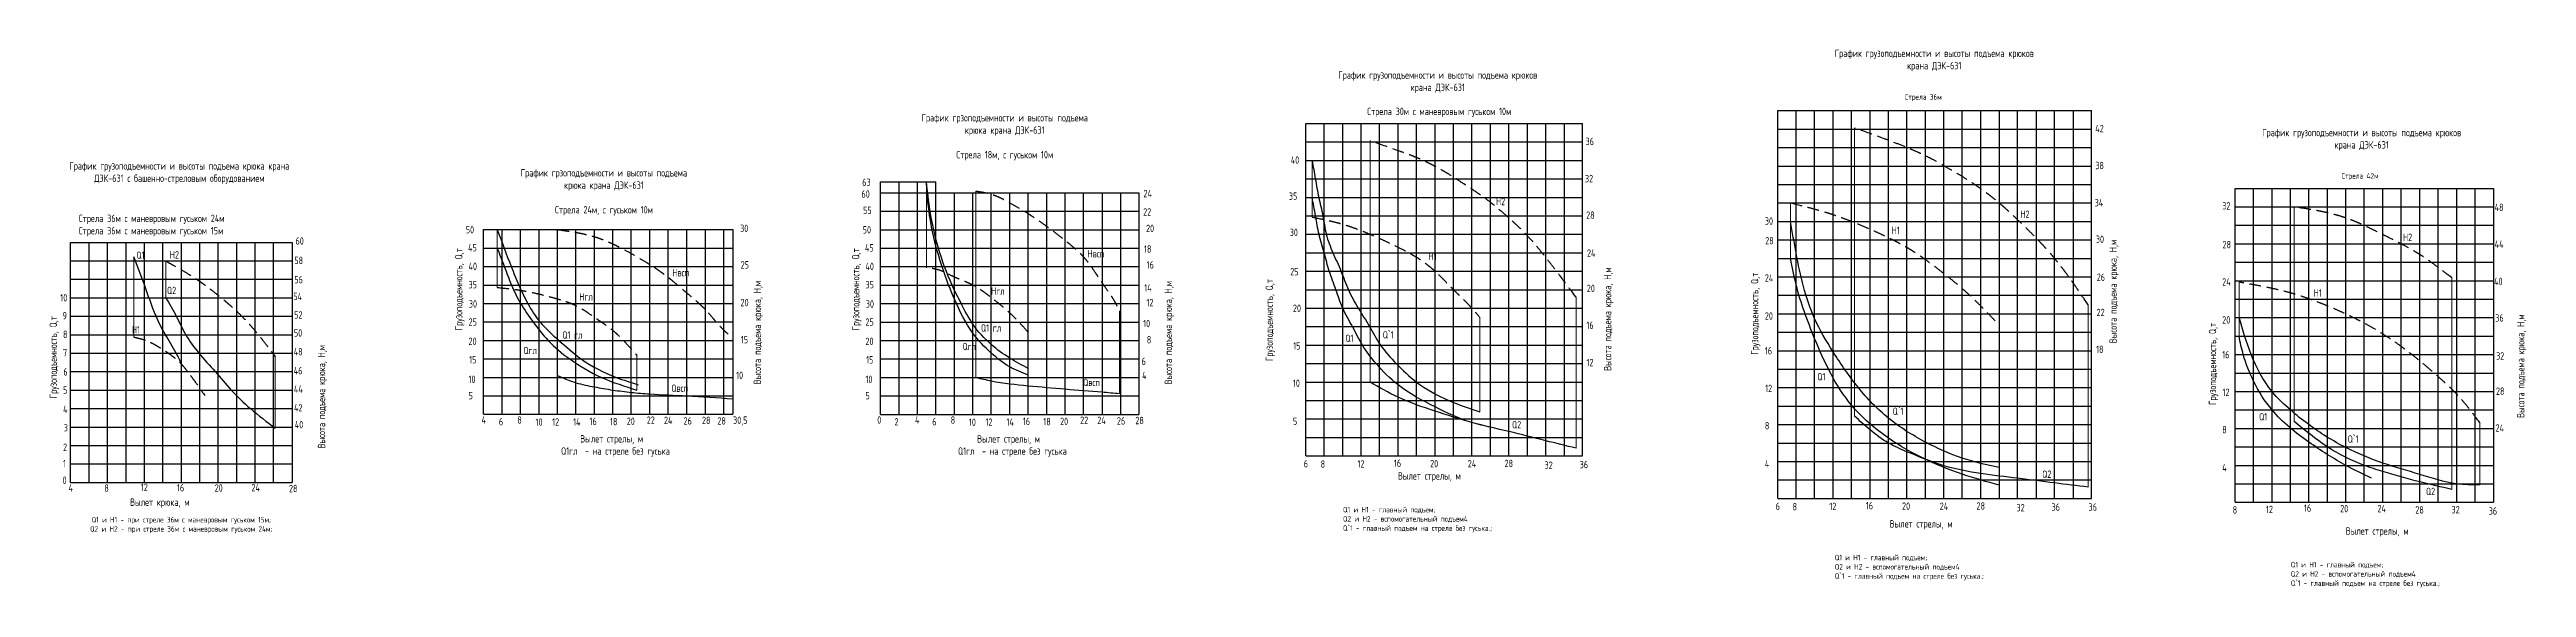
# Model space of a CAD drawing. Header units: millimetres. Extents: x -58030 to 120823, y -37258 to 51217.
# Drawn here: x -13384 to 120823, y -37258 to -8131 of the extents above; entities that cross this region are included whole.
import ezdxf

# ---------------------------------------------------------------- set-up
doc = ezdxf.new("R2010")
doc.units = ezdxf.units.MM
doc.linetypes.add('штриховая2', pattern=[9.525, 6.35, -3.175])
doc.layers.add('кран ДЭК-631', color=7, linetype='Continuous', lineweight=25)
doc.styles.get("Standard").update_dxf_attribs({"font": 'romant.shx', "width": 0.75, "height": 250})

# ---------------------------------------------------------------- blocks, each defined once
blk = doc.blocks.new('A$C21BF5E03')
at = {"layer": 'кран ДЭК-631', "color": 7, "lineweight": 25}
for p, q in [((0, 0), (0, 12600)), ((0, 12600), (3000, 12600)), ((1000, 0), (1000, 12600)), ((2000, 0), (2000, 12600)), ((3000, 0), (3000, 12600)), ((0, 12000), (14000, 12000)), ((0, 11000), (14000, 11000)), ((4000, 0), (4000, 12000)), ((5000, 0), (5000, 12000)), ((6000, 0), (6000, 12000)), ((7000, 0), (7000, 12000)), ((8000, 0), (8000, 12000)), ((9000, 0), (9000, 12000)), ((10000, 0), (10000, 12000)), ((11000, 0), (11000, 12000)), ((12000, 12000), (12000, 0)), ((13000, 12000), (13000, 0)), ((14000, 12000), (14000, 0)), ((0, 10000), (14000, 10000)), ((0, 9000), (14000, 9000)), ((0, 8000), (14000, 8000)), ((0, 7000), (14000, 7000)), ((0, 6000), (14000, 6000)), ((0, 5000), (14000, 5000)), ((0, 4000), (14000, 4000)), ((0, 3000), (14000, 3000)), ((0, 2000), (14000, 2000)), ((0, 1000), (14000, 1000)), ((0, 0), (14000, 0))]:
    blk.add_line(p, q, dxfattribs=at)
at = {"layer": 'кран ДЭК-631', "color": 1, "lineweight": 15}
for p, q in [((2487, 7928), (2487, 12600)), ((5169, 2000), (5169, 12093)), ((12939, 5606), (12936, 1137)), ((8000, 4450), (8000, 2129))]:
    blk.add_line(p, q, dxfattribs=at)
at = {"layer": 'кран ДЭК-631', "color": 1, "lineweight": 30}
for points in [[(8000, 2129), (7000, 2570), (6000, 3316), (5000, 4395), (4000, 6245), (3688, 7000), (3000, 9117), (2623, 11000), (2520, 12000), (2487, 12600)], [(8000, 2486), (7000, 3050), (6000, 3777), (5000, 4888), (4367, 6000), (3876, 7000), (3135, 9000), (2687, 11000), (2487, 12600)], [(5169, 2000), (6000, 1816), (8000, 1552), (10000, 1377), (12000, 1214), (12936, 1137)]]:
    blk.add_spline(points, degree=3, dxfattribs=at)
at = {"layer": 'кран ДЭК-631', "color": 1, "linetype": 'штриховая2', "lineweight": 30, "ltscale": 100}
for points in [[(5169, 12093), (6000, 11926), (7000, 11463), (8000, 10868), (10000, 9420), (11000, 8522), (12000, 7126), (12743, 6000), (12939, 5606)], [(8000, 4450), (7000, 5493), (6000, 6322), (5000, 7000), (4000, 7436), (3000, 7860), (2487, 7928)]]:
    blk.add_spline(points, degree=3, dxfattribs=at)
at = {"layer": 'кран ДЭК-631', "color": 7, "lineweight": 25, "width": 0.75}
for s, p in [('60', (-1036, 11734)), ('63', (-993, 12370)), ('24', (14247, 11759)), ('55', (-949, 10851)), ('22', (14227, 10759)), ('50', (-969, 9794)), ('20', (14383, 9871)), ('45', (-847, 8819)), ('40', (-820, 7814)), ('18', (14272, 8756)), ('16', (14415, 7895)), ('35', (-820, 6823)), ('14', (14287, 6650)), ('30', (-802, 5778)), ('12', (14407, 5851)), ('25', (-820, 4799)), ('20', (-820, 3754)), ('10', (14227, 4720)), ('8', (14423, 3840)), ('15', (-784, 2754)), ('6', (14139, 2673)), ('10', (-820, 1696)), ('4', (14170, 1914)), ('5', (-820, 813)), ('0', (-182, -500)), ('2', (754, -600)), ('4', (1863, -500)), ('6', (2799, -600)), ('8', (3800, -507)), ('10', (4786, -624)), ('12', (5684, -616)), ('14', (6820, -616)), ('16', (7708, -578)), ('18', (8818, -593)), ('20', (9725, -578)), ('22', (10811, -515)), ('24', (11744, -525)), ('26', (12806, -554)), ('28', (13804, -530))]:
    blk.add_text(s, height=400, dxfattribs=at).set_placement(p)
at = {"layer": 'кран ДЭК-631', "color": 1, "lineweight": 30, "width": 0.75}
for s, p in [('Нвсп', (11207, 8498)), ('Нгл', (5986, 6476)), ('Q1 гл', (5438, 4479)), ('Qгл', (4439, 3477)), ('Qвсп', (10975, 1533))]:
    blk.add_text(s, height=400, dxfattribs=at).set_placement(p)
at = {"layer": 'кран ДЭК-631', "color": 7, "lineweight": 25, "char_height": 400, "attachment_point": 5}
for s, insert, width in [('{\\Fromant.shx|c204;График грзоподъемности и высоты подъема крюка крана ДЭК-631\\P\\PСтрела 18м, с гуськом 10м}', (6727, 15008), 10808.14), ('Вылет стрелы, м', (6934, -1381), 6375.58), ('Q{\\Fromant.shx|c204;1гл  - на стреле без гуська}', (7141, -2042), 8914.23)]:
    blk.add_mtext(s, dxfattribs=dict(at, insert=insert, width=width))
at = {"layer": 'кран ДЭК-631', "color": 7, "lineweight": 25, "char_height": 400, "attachment_point": 1, "rotation": 90}
for s, insert, width in [('{\\Fromant.shx|c204;Грузоподъемность, }Q{\\Fromant.shx|c204;,т}', (-1552, 4551), 6195.39), ('{\\Fromant.shx|c204;Высота подъема крюка, Н,м}', (15390, 1623), 9046.76)]:
    blk.add_mtext(s, dxfattribs=dict(at, insert=insert, width=width))
blk = doc.blocks.new('A$C06A03142')
at = {"layer": 'кран ДЭК-631', "color": 7, "lineweight": 25}
for p, q in [((0, 0), (0, 10000)), ((0, 10000), (13500, 10000)), ((1000, 0), (1000, 10000)), ((2000, 0), (2000, 10000)), ((3000, 0), (3000, 10000)), ((4000, 0), (4000, 10000)), ((5000, 0), (5000, 10000)), ((6000, 0), (6000, 10000)), ((7000, 0), (7000, 10000)), ((8000, 0), (8000, 10000)), ((9000, 0), (9000, 10000)), ((10000, 0), (10000, 10000)), ((11000, 0), (11000, 10000)), ((12000, 10000), (12000, 0)), ((13000, 10000), (13000, 0)), ((13500, 10000), (13500, 0)), ((0, 9000), (13500, 9000)), ((0, 8000), (13500, 8000)), ((0, 7000), (13500, 7000)), ((0, 6000), (13500, 6000)), ((0, 5000), (13500, 5000)), ((0, 4000), (13500, 4000)), ((0, 3000), (13500, 3000)), ((0, 2000), (13500, 2000)), ((0, 1000), (13500, 1000)), ((0, 0), (12000, 0)), ((1000, 0), (13500, 0))]:
    blk.add_line(p, q, dxfattribs=at)
at = {"layer": 'кран ДЭК-631', "color": 1, "lineweight": 15}
for p, q in [((737, 6869), (737, 10000)), ((4000, 2097), (4000, 10000)), ((13500, 844), (13500, 4128)), ((8307, 1309), (8307, 3183))]:
    blk.add_line(p, q, dxfattribs=at)
at = {"layer": 'кран ДЭК-631', "color": 1, "lineweight": 30}
for points in [[(737, 10000), (1491, 8000), (1906, 7000), (2394, 6000), (3052, 5000), (4078, 4000), (5281, 3000), (7177, 2000), (8374, 1604)], [(737, 9000), (1116, 8000), (1511, 7000), (2000, 6000), (2681, 5000), (3491, 4000), (4663, 3000), (6383, 2000), (8307, 1309)], [(4000, 2097), (5000, 1713), (6000, 1485), (7000, 1315), (8000, 1190), (9000, 1105), (11000, 1000), (13500, 844)]]:
    blk.add_spline(points, degree=3, dxfattribs=at)
at = {"layer": 'кран ДЭК-631', "color": 1, "linetype": 'штриховая2', "lineweight": 30, "ltscale": 100}
for points in [[(4000, 10000), (6000, 9619), (8000, 8708), (10000, 7415), (11000, 6579), (12000, 5685), (13000, 4571), (13500, 4128)], [(737, 6869), (2000, 6718), (4000, 6248), (5000, 5891), (6000, 5257), (7000, 4544), (7573, 4000), (8307, 3183)]]:
    blk.add_spline(points, degree=3, dxfattribs=at)
at = {"layer": 'кран ДЭК-631', "color": 7, "lineweight": 25, "width": 0.75}
for s, p in [('50', (-969, 9794)), ('30', (13894, 9871)), ('45', (-847, 8819)), ('40', (-820, 7814)), ('25', (13926, 7895)), ('35', (-820, 6823)), ('30', (-802, 5778)), ('20', (13918, 5851)), ('25', (-820, 4799)), ('20', (-820, 3754)), ('15', (13934, 3840)), ('15', (-784, 2754)), ('10', (-820, 1696)), ('10', (13680, 1914)), ('5', (-820, 813)), ('4', (-111, -500)), ('6', (825, -600)), ('8', (1827, -507)), ('10', (2812, -624)), ('12', (3710, -616)), ('14', (4846, -616)), ('16', (5735, -578)), ('18', (6845, -593)), ('20', (7751, -578)), ('22', (8837, -515)), ('24', (9770, -525)), ('26', (10832, -554)), ('28', (11830, -530)), ('28', (12663, -556)), ('30,5', (13512, -518))]:
    blk.add_text(s, height=400, dxfattribs=at).set_placement(p)
at = {"layer": 'кран ДЭК-631', "color": 1, "lineweight": 30, "width": 0.75}
for s, p in [('Нвсп', (10218, 7472)), ('Нгл', (5178, 6159)), ('Q1 гл', (4261, 4095)), ('Qгл', (2149, 3259)), ('Qвсп', (10167, 1216))]:
    blk.add_text(s, height=400, dxfattribs=at).set_placement(p)
at = {"layer": 'кран ДЭК-631', "color": 7, "lineweight": 25, "char_height": 400, "attachment_point": 5}
for s, insert, width in [('{\\Fromant.shx|c204;График грзоподъемности и высоты подъема крюка крана ДЭК-631\\P\\PСтрела 24м, с гуськом 10м}', (6516, 12023), 10808.14), ('{\\C7;Вылет стрелы, м}', (6934, -1381), 6375.58), ('Q{\\Fromant.shx|c204;1гл  - на стреле без гуська}', (7141, -2042), 8914.23)]:
    blk.add_mtext(s, dxfattribs=dict(at, insert=insert, width=width))
at = {"layer": 'кран ДЭК-631', "color": 7, "lineweight": 25, "char_height": 400, "attachment_point": 1, "rotation": 90}
for s, insert, width in [('{\\Fromant.shx|c204;Грузоподъемность, }Q{\\Fromant.shx|c204;,т}', (-1552, 4551), 6195.39), ('{\\Fromant.shx|c204;Высота подъема крюка, Н,м}', (14627, 1623), 9046.76)]:
    blk.add_mtext(s, dxfattribs=dict(at, insert=insert, width=width))
blk = doc.blocks.new('A$C4DDD44B5')
at = {"layer": 'кран ДЭК-631', "color": 7, "lineweight": 25}
for p, q in [((0, 0), (0, 13000)), ((0, 13000), (12000, 13000)), ((1000, 0), (1000, 13000)), ((2000, 0), (2000, 13000)), ((3000, 0), (3000, 13000)), ((4000, 0), (4000, 13000)), ((5000, 0), (5000, 13000)), ((6000, 0), (6000, 13000)), ((7000, 0), (7000, 13000)), ((8000, 0), (8000, 13000)), ((9000, 0), (9000, 13000)), ((10000, 0), (10000, 13000)), ((11000, 0), (11000, 13000)), ((12000, 13000), (12000, 0)), ((0, 12000), (12000, 12000)), ((0, 11000), (12000, 11000)), ((0, 10000), (12000, 10000)), ((0, 9000), (12000, 9000)), ((0, 8000), (12000, 8000)), ((0, 7000), (12000, 7000)), ((0, 6000), (12000, 6000)), ((0, 5000), (12000, 5000)), ((0, 4000), (12000, 4000)), ((0, 3000), (12000, 3000)), ((0, 2000), (12000, 2000)), ((0, 1000), (12000, 1000)), ((0, 0), (12000, 0))]:
    blk.add_line(p, q, dxfattribs=at)
at = {"layer": 'кран ДЭК-631', "color": 1, "lineweight": 15}
for p, q in [((3418, 7872), (3418, 12217)), ((5150, 10000), (5150, 11992)), ((11091, 2928), (11091, 6799))]:
    blk.add_line(p, q, dxfattribs=at)
at = {"layer": 'кран ДЭК-631', "color": 1, "lineweight": 30}
for points in [[(6027, 6378), (5720, 7000), (5134, 8000), (4629, 9000), (4000, 10700), (3418, 12217)], [(5150, 10000), (5726, 9000), (6238, 8000), (6953, 7000), (7829, 6000), (8701, 5000), (9743, 4000), (11091, 2928)]]:
    blk.add_spline(points, degree=3, dxfattribs=at)
at = {"layer": 'кран ДЭК-631', "color": 1, "linetype": 'штриховая2', "lineweight": 30, "ltscale": 100}
for points in [[(5135, 12000), (6000, 11512), (7000, 10883), (8000, 10128), (9000, 9265), (10000, 8206), (11091, 6799)], [(3418, 7872), (4015, 7713), (5013, 7189), (6002, 6405), (6343, 5994), (7265, 4708)]]:
    blk.add_spline(points, degree=3, dxfattribs=at)
at = {"layer": 'кран ДЭК-631', "color": 1, "lineweight": 25, "width": 0.75}
for s, p in [('Q1', (3566, 12106)), ('H2', (5375, 12124)), ('Q2', (5220, 10195)), ('H1', (3322, 8065))]:
    blk.add_text(s, height=400, dxfattribs=at).set_placement(p)
at = {"layer": 'кран ДЭК-631', "color": 7, "lineweight": 25, "width": 0.75}
for s, p in [('58', (12121, 11819)), ('60', (12185, 12874)), ('56', (12121, 10780)), ('10', (-561, 9802)), ('54', (12065, 9871)), ('9', (-438, 8826)), ('8', (-411, 7821)), ('50', (12097, 7895)), ('52', (12113, 8871)), ('7', (-411, 6830)), ('48', (12089, 6875)), ('6', (-393, 5785)), ('46', (12089, 5851)), ('4', (-411, 3762)), ('5', (-411, 4807)), ('44', (12097, 4856)), ('42', (12105, 3840)), ('3', (-375, 2762)), ('40', (12145, 2928)), ('2', (-411, 1703)), ('0', (-438, -80)), ('1', (-411, 821)), ('4', (-111, -500)), ('8', (1827, -507)), ('12', (3802, -469)), ('16', (5763, -492)), ('20', (7803, -500)), ('24', (9796, -485)), ('28', (11830, -530))]:
    blk.add_text(s, height=400, dxfattribs=at).set_placement(p)
at = {"layer": 'кран ДЭК-631', "color": 5, "lineweight": 25, "attachment_point": 5}
for s, insert, char_height, width in [('{\\Fromant.shx|c204;\\C7;График грузоподъемности и высоты подъема крюка крана ДЭК-631 с башенно-стреловым оборудованием}', (5890, 16751), 400, 12751.16), ('{\\Fromant.shx|c204;\\C7;Вылет крюка, м}', (4830, -1123), 400, 12751.16), ('{\\C7;Q\\Fromant.shx|c204;1 и Н1 - при стреле 36м с маневровым гуськом 15м;\\PQ2 и Н2 - при стреле 36м с маневровым гуськом 24м;}', (5996, -2309), 300, 14187.66)]:
    blk.add_mtext(s, dxfattribs=dict(at, insert=insert, char_height=char_height, width=width))
at = {"layer": 'кран ДЭК-631', "color": 7, "lineweight": 25, "insert": (437, 14499), "char_height": 400, "width": 12082.16, "attachment_point": 1}
blk.add_mtext('Стрела 36м с маневровым гуськом 24м\\PСтрела 36м с маневровым гуськом 15м', dxfattribs=at)
at = {"layer": 'кран ДЭК-631', "color": 7, "lineweight": 25, "char_height": 400, "attachment_point": 1, "rotation": 90}
for s, insert, width in [('{\\Fromant.shx|c204;Грузоподъемность, }Q{\\Fromant.shx|c204;,т}', (-1143, 4558), 6195.39), ('{\\Fromant.shx|c204;Высота подъема крюка, Н,м}', (13393, 1841), 9046.76)]:
    blk.add_mtext(s, dxfattribs=dict(at, insert=insert, width=width))
blk = doc.blocks.new('A$C53A50019')
at = {"layer": 'кран ДЭК-631', "color": 7, "lineweight": 25}
for p, q in [((0, 0), (0, 18000)), ((0, 18000), (15000, 18000)), ((1000, 0), (1000, 18000)), ((2000, 0), (2000, 18000)), ((3000, 0), (3000, 18000)), ((4000, 0), (4000, 18000)), ((5000, 0), (5000, 18000)), ((6000, 0), (6000, 18000)), ((7000, 0), (7000, 18000)), ((8000, 0), (8000, 18000)), ((9000, 0), (9000, 18000)), ((10000, 0), (10000, 18000)), ((11000, 0), (11000, 18000)), ((12000, 18000), (12000, 0)), ((13000, 0), (13000, 18000)), ((14000, 18000), (14000, 0)), ((15000, 0), (15000, 18000)), ((0, 17000), (15000, 17000)), ((0, 16000), (15000, 16000)), ((0, 15000), (15000, 15000)), ((0, 14000), (15000, 14000)), ((0, 13000), (15000, 13000)), ((0, 12000), (15000, 12000)), ((0, 11000), (15000, 11000)), ((0, 10000), (15000, 10000)), ((0, 9000), (15000, 9000)), ((0, 8000), (15000, 8000)), ((0, 7000), (15000, 7000)), ((0, 6000), (15000, 6000)), ((0, 5000), (15000, 5000)), ((0, 4000), (15000, 4000)), ((0, 3000), (15000, 3000)), ((0, 2000), (15000, 2000)), ((0, 1000), (15000, 1000)), ((0, 0), (15000, 0))]:
    blk.add_line(p, q, dxfattribs=at)
at = {"layer": 'кран ДЭК-631', "color": 1, "lineweight": 15}
for p, q in [((3487, 17064), (3487, 4000)), ((340, 16000), (340, 12928)), ((14646, 8595), (14646, 414)), ((9427, 2390), (9427, 7496))]:
    blk.add_line(p, q, dxfattribs=at)
at = {"layer": 'кран ДЭК-631', "color": 1, "linetype": 'штриховая2', "lineweight": 30, "ltscale": 100}
for points in [[(14646, 8595), (13000, 10749), (11932, 12000), (10875, 13000), (9649, 14000), (9000, 14438), (8000, 15096), (7000, 15680), (6000, 16153), (5000, 16530), (3487, 17064)], [(340, 12928), (2000, 12548), (3000, 12201), (5000, 11300), (6000, 10759), (7000, 10000), (8000, 9000), (9000, 8000), (9427, 7496)]]:
    blk.add_spline(points, degree=3, dxfattribs=at)
at = {"layer": 'кран ДЭК-631', "color": 1, "lineweight": 30}
for points in [[(340, 16000), (514, 15000), (699, 14000), (921, 13000), (1108, 12000), (1468, 11000), (1906, 10000), (2305, 9000), (2843, 8000), (3451, 7000), (4042, 6000), (4904, 5000), (6000, 4000), (7744, 3000), (9427, 2390)], [(10000, 1553), (9000, 1803), (7000, 2651), (5000, 3850), (3811, 5000), (3063, 6000), (2530, 7000), (2000, 8000), (1633, 9000), (1272, 10000), (1000, 11000), (718, 12000), (529, 13000), (340, 14000)], [(14646, 414), (13000, 820), (11000, 1320), (9000, 1803), (7000, 2425), (5000, 3178), (3487, 4000)]]:
    blk.add_spline(points, degree=3, dxfattribs=at)
at = {"layer": 'кран ДЭК-631', "color": 7, "lineweight": 25, "width": 0.75}
for s, p in [('40', (-815, 15821)), ('36', (15157, 16829)), ('32', (15124, 14814)), ('35', (-919, 13864)), ('30', (-873, 11902)), ('28', (15189, 12838)), ('24', (15234, 10780)), ('25', (-847, 9775)), ('20', (-698, 7794)), ('20', (15226, 8871)), ('16', (15203, 6875)), ('15', (-680, 5758)), ('10', (-698, 3735)), ('12', (15210, 4856)), ('5', (-698, 1677)), ('6', (-111, -624)), ('8', (804, -646)), ('12', (2799, -632)), ('16', (4774, -593)), ('20', (6736, -617)), ('24', (8775, -624)), ('28', (10768, -609)), ('32', (12935, -702)), ('36', (14838, -669))]:
    blk.add_text(s, height=400, dxfattribs=at).set_placement(p)
at = {"layer": 'кран ДЭК-631', "color": 1, "lineweight": 30, "width": 0.75}
for s, p in [('Н2', (10303, 13577)), ('Н1', (6650, 10608)), ('Q`1', (4168, 6359)), ('Q1', (2141, 6172)), ('Q2', (11171, 1489))]:
    blk.add_text(s, height=400, dxfattribs=at).set_placement(p)
at = {"layer": 'кран ДЭК-631', "color": 7, "lineweight": 25}
for s, insert, char_height, width, attachment_point in [('{\\Fromant.shx|c204;График грузоподъемности и высоты подъема крюков крана ДЭК-631}', (7150, 20238), 400, 12751.16, 5), ('Стрела 3{\\Fromant.shx|c204;0}м с маневровым {\\Fromant.shx|c204;гуськом} 1{\\Fromant.shx|c204;0}м', (7229, 18600), 400, 12751.16, 5), ('{\\Fromant.shx|c204;Вылет стрелы, м}', (6693, -1138), 400, 12751.16, 5), ('Q{\\Fromant.shx|c204;1 и Н1 - главный подъем;\\PQ2 и Н2 - вспомогательный подъем4\\P}Q`1{\\Fromant.shx|c204; - главный подъем на стреле без гуська.;}', (2016, -2760), 300, 14187.66, 1)]:
    blk.add_mtext(s, dxfattribs=dict(at, insert=insert, char_height=char_height, width=width, attachment_point=attachment_point))
at = {"layer": 'кран ДЭК-631', "color": 7, "lineweight": 25, "char_height": 400, "attachment_point": 1, "rotation": 90}
for s, insert, width in [('{\\Fromant.shx|c204;Грузоподъемность, }Q{\\Fromant.shx|c204;,т}', (-2181, 5133), 6851.17), ('{\\Fromant.shx|c204;Высота подъема крюка, Н,м}', (16151, 4606), 10612.54)]:
    blk.add_mtext(s, dxfattribs=dict(at, insert=insert, width=width))
blk = doc.blocks.new('A$C5D1B1055')
at = {"layer": 'кран ДЭК-631', "color": 7, "lineweight": 25}
for p, q in [((0, 0), (0, 21000)), ((0, 21000), (17000, 21000)), ((1000, 0), (1000, 21000)), ((2000, 0), (2000, 21000)), ((3000, 0), (3000, 21000)), ((4000, 0), (4000, 21000)), ((5000, 0), (5000, 21000)), ((6000, 0), (6000, 21000)), ((7000, 0), (7000, 21000)), ((8000, 0), (8000, 21000)), ((9000, 0), (9000, 21000)), ((10000, 0), (10000, 21000)), ((11000, 0), (11000, 21000)), ((12000, 21000), (12000, 0)), ((13000, 0), (13000, 21000)), ((14000, 21000), (14000, 0)), ((15000, 0), (15000, 21000)), ((16000, 21000), (16000, 0)), ((17000, 0), (17000, 21000)), ((0, 20000), (17000, 20000)), ((0, 19000), (17000, 19000)), ((0, 18000), (17000, 18000)), ((0, 17000), (17000, 17000)), ((0, 16000), (17000, 16000)), ((0, 15000), (17000, 15000)), ((0, 14000), (17000, 14000)), ((0, 13000), (17000, 13000)), ((0, 12000), (17000, 12000)), ((0, 11000), (17000, 11000)), ((0, 10000), (17000, 10000)), ((0, 9000), (17000, 9000)), ((0, 8000), (17000, 8000)), ((0, 7000), (17000, 7000)), ((0, 6000), (17000, 6000)), ((0, 5000), (17000, 5000)), ((0, 4000), (17000, 4000)), ((0, 3000), (17000, 3000)), ((0, 2000), (17000, 2000)), ((0, 1000), (17000, 1000)), ((0, 0), (17000, 0))]:
    blk.add_line(p, q, dxfattribs=at)
at = {"layer": 'кран ДЭК-631', "color": 1, "lineweight": 15}
for p, q in [((4164, 4454), (4164, 20056)), ((697, 13000), (697, 16000)), ((16821, 612), (16821, 10476)), ((12000, 714), (12000, 9386))]:
    blk.add_line(p, q, dxfattribs=at)
at = {"layer": 'кран ДЭК-631', "color": 1, "linetype": 'штриховая2', "lineweight": 30, "ltscale": 100}
for points in [[(16821, 10476), (15000, 13000), (13000, 15088), (12000, 16000), (10000, 17431), (9000, 18019), (8000, 18556), (7000, 19000), (4164, 20056)], [(697, 16000), (3000, 15373), (5035, 14568), (7000, 13593), (9000, 12181), (10000, 11364), (12000, 9386)]]:
    blk.add_spline(points, degree=3, dxfattribs=at)
at = {"layer": 'кран ДЭК-631', "color": 1, "lineweight": 30}
for points in [[(12000, 1666), (10000, 2182), (8000, 3053), (6000, 4345), (4370, 6000), (3000, 7943), (2000, 9742), (1000, 13277), (697, 15000)], [(12000, 714), (10000, 1310), (8000, 2120), (6000, 3268), (4000, 5053), (2000, 8662), (1000, 11570), (697, 13000)], [(16821, 612), (15000, 836), (13000, 1091), (11000, 1346), (9000, 1771), (7000, 2530), (6000, 3000), (5000, 3715), (4164, 4454)]]:
    blk.add_spline(points, degree=3, dxfattribs=at)
at = {"layer": 'кран ДЭК-631', "color": 7, "lineweight": 25, "width": 0.75}
for s, p in [('42', (17206, 19829)), ('38', (17206, 17829)), ('34', (17173, 15814)), ('30', (-698, 14819)), ('28', (-680, 13758)), ('30', (17238, 13838)), ('24', (-698, 11735)), ('26', (17284, 11780)), ('20', (-698, 9677)), ('22', (17276, 9871)), ('16', (-698, 7794)), ('18', (17252, 7875)), ('12', (-680, 5758)), ('8', (-698, 3735)), ('4', (-698, 1677)), ('6', (-111, -624)), ('8', (804, -646)), ('12', (2799, -632)), ('16', (4774, -593)), ('20', (6736, -617)), ('24', (8775, -624)), ('28', (10768, -609)), ('32', (12935, -702)), ('36', (14838, -669)), ('36', (16838, -669))]:
    blk.add_text(s, height=400, dxfattribs=at).set_placement(p)
at = {"layer": 'кран ДЭК-631', "color": 1, "lineweight": 30, "width": 0.75}
for s, p in [('Н2', (13144, 15194)), ('Н1', (6170, 14322)), ('Q1', (2141, 6393)), ('Q`1', (6224, 4523)), ('Q2', (14330, 1115))]:
    blk.add_text(s, height=400, dxfattribs=at).set_placement(p)
at = {"layer": 'кран ДЭК-631', "color": 7, "lineweight": 25}
for s, insert, char_height, width, attachment_point in [('{\\Fromant.shx|c204;График грузоподъемности и высоты подъема крюков крана ДЭК-631}', (8481, 23719), 400, 12751.16, 5), ('Стрела 3{\\Fromant.shx|c204;6м}', (6884, 21893), 300, 2462.43, 1), ('{\\Fromant.shx|c204;Вылет стрелы, м}', (7768, -1430), 400, 12751.16, 5), ('Q{\\Fromant.shx|c204;1 и Н1 - главный подъем;\\PQ2 и Н2 - вспомогательный подъем4\\P}Q`1{\\Fromant.shx|c204; - главный подъем на стреле без гуська.;}', (3091, -3051), 300, 14187.66, 1)]:
    blk.add_mtext(s, dxfattribs=dict(at, insert=insert, char_height=char_height, width=width, attachment_point=attachment_point))
at = {"layer": 'кран ДЭК-631', "color": 7, "lineweight": 25, "char_height": 400, "attachment_point": 1, "rotation": 90}
for s, insert, width in [('{\\Fromant.shx|c204;Высота подъема крюка, Н,м}', (17972, 8404), 10815.98), ('{\\Fromant.shx|c204;Грузоподъемность, }Q{\\Fromant.shx|c204;,т}', (-1453, 7778), 7508.04)]:
    blk.add_mtext(s, dxfattribs=dict(at, insert=insert, width=width))
blk = doc.blocks.new('A$C091A6E5B')
at = {"layer": 'кран ДЭК-631', "color": 7, "lineweight": 25}
for p, q in [((0, 0), (0, 17000)), ((0, 17000), (14000, 17000)), ((1000, 0), (1000, 17000)), ((2000, 0), (2000, 17000)), ((3000, 0), (3000, 17000)), ((4000, 0), (4000, 17000)), ((5000, 0), (5000, 17000)), ((6000, 0), (6000, 17000)), ((7000, 0), (7000, 17000)), ((8000, 0), (8000, 17000)), ((9000, 0), (9000, 17000)), ((10000, 0), (10000, 17000)), ((11000, 0), (11000, 17000)), ((12000, 17000), (12000, 0)), ((13000, 0), (13000, 17000)), ((14000, 17000), (14000, 0)), ((0, 16000), (14000, 16000)), ((0, 15000), (14000, 15000)), ((0, 14000), (14000, 14000)), ((0, 13000), (14000, 13000)), ((0, 12000), (14000, 12000)), ((0, 11000), (14000, 11000)), ((0, 10000), (14000, 10000)), ((0, 9000), (14000, 9000)), ((0, 8000), (14000, 8000)), ((0, 7000), (14000, 7000)), ((0, 6000), (14000, 6000)), ((0, 5000), (14000, 5000)), ((0, 4000), (14000, 4000)), ((0, 3000), (14000, 3000)), ((0, 2000), (14000, 2000)), ((0, 1000), (14000, 1000)), ((0, 0), (14000, 0))]:
    blk.add_line(p, q, dxfattribs=at)
at = {"layer": 'кран ДЭК-631', "color": 1, "lineweight": 15}
for p, q in [((3201, 4384), (3201, 16000)), ((11738, 697), (11738, 12155)), ((210, 11924), (210, 9000)), ((13253, 4316), (13253, 941))]:
    blk.add_line(p, q, dxfattribs=at)
at = {"layer": 'кран ДЭК-631', "color": 1, "linetype": 'штриховая2', "lineweight": 30, "ltscale": 100}
for points in [[(11738, 12155), (10000, 13424), (8000, 14496), (6000, 15398), (3201, 16000)], [(13253, 4316), (12000, 5866), (11024, 6787), (9000, 8440), (7000, 9696), (5000, 10636), (3000, 11338), (1000, 11783), (210, 11924)]]:
    blk.add_spline(points, degree=3, dxfattribs=at)
at = {"layer": 'кран ДЭК-631', "color": 1, "lineweight": 30}
for points in [[(13253, 941), (12000, 1000), (10000, 1511), (8000, 2126), (6000, 2965), (3969, 4224), (3000, 5000), (2000, 6000), (871, 8000), (210, 10035)], [(7388, 1307), (6000, 2000), (4000, 3256), (2000, 5000), (1000, 6568), (443, 8000), (210, 9000)], [(11738, 697), (10000, 1107), (8000, 1666), (7000, 2000), (5000, 3000), (3201, 4384)]]:
    blk.add_spline(points, degree=3, dxfattribs=at)
at = {"layer": 'кран ДЭК-631', "color": 7, "lineweight": 25, "width": 0.75}
for s, p in [('32', (-698, 15856)), ('48', (14064, 15777)), ('28', (-680, 13758)), ('44', (14064, 13777)), ('24', (-698, 11735)), ('40', (14031, 11762)), ('20', (-698, 9677)), ('36', (14096, 9786)), ('16', (-698, 7794)), ('32', (14141, 7728)), ('12', (-680, 5758)), ('28', (14133, 5820)), ('8', (-698, 3735)), ('24', (14109, 3823)), ('4', (-698, 1677)), ('8', (-132, -614)), ('12', (1671, -586)), ('16', (3731, -513)), ('20', (5692, -541)), ('24', (7710, -541)), ('28', (9764, -609)), ('32', (11723, -597)), ('36', (13739, -669))]:
    blk.add_text(s, height=400, dxfattribs=at).set_placement(p)
at = {"layer": 'кран ДЭК-631', "color": 1, "lineweight": 30, "width": 0.75}
for s, p in [('Н2', (9093, 14154)), ('Н1', (4252, 11139)), ('Q1', (1299, 4434)), ('Q`1', (6100, 3227)), ('Q2', (10339, 392))]:
    blk.add_text(s, height=400, dxfattribs=at).set_placement(p)
at = {"layer": 'кран ДЭК-631', "color": 7, "lineweight": 25}
for s, insert, char_height, width, attachment_point in [('{\\Fromant.shx|c204;График грузоподъемности и высоты подъема крюков крана ДЭК-631}', (6854, 19636), 400, 12751.16, 5), ('Стрела {\\Fromant.shx|c204;42м}', (5767, 17826), 300, 2414.55, 1), ('{\\Fromant.shx|c204;Вылет стрелы, м}', (7696, -1606), 400, 12751.16, 5), ('Q{\\Fromant.shx|c204;1 и Н1 - главный подъем;\\PQ2 и Н2 - вспомогательный подъем4\\P}Q`1{\\Fromant.shx|c204; - главный подъем на стреле без гуська.;}', (3019, -3227), 300, 14187.66, 1)]:
    blk.add_mtext(s, dxfattribs=dict(at, insert=insert, char_height=char_height, width=width, attachment_point=attachment_point))
at = {"layer": 'кран ДЭК-631', "color": 7, "lineweight": 25, "char_height": 400, "attachment_point": 1, "rotation": 90}
for s, insert, width in [('{\\Fromant.shx|c204;Грузоподъемность, }Q{\\Fromant.shx|c204;,т}', (-1426, 5275), 9915.32), ('{\\Fromant.shx|c204;Высота подъема крюка, Н,м}', (15277, 4571), 14553.13)]:
    blk.add_mtext(s, dxfattribs=dict(at, insert=insert, width=width))

msp = doc.modelspace()

# ---------------------------------------------------------------- block references
at = {"layer": 'кран ДЭК-631', "color": 1, "lineweight": 90}
for name, p in [('A$C53A50019', (54684.4, -30135)), ('A$C5D1B1055', (80254.6, -32438.6)), ('A$C21BF5E03', (31644.6, -27887.2)), ('A$C091A6E5B', (105037.4, -32649.3)), ('A$C4DDD44B5', (-12241.3, -31571)), ('A$C06A03142', (10138, -27883.7))]:
    msp.add_blockref(name, p, dxfattribs=at)

doc.saveas('drawing.dxf')
